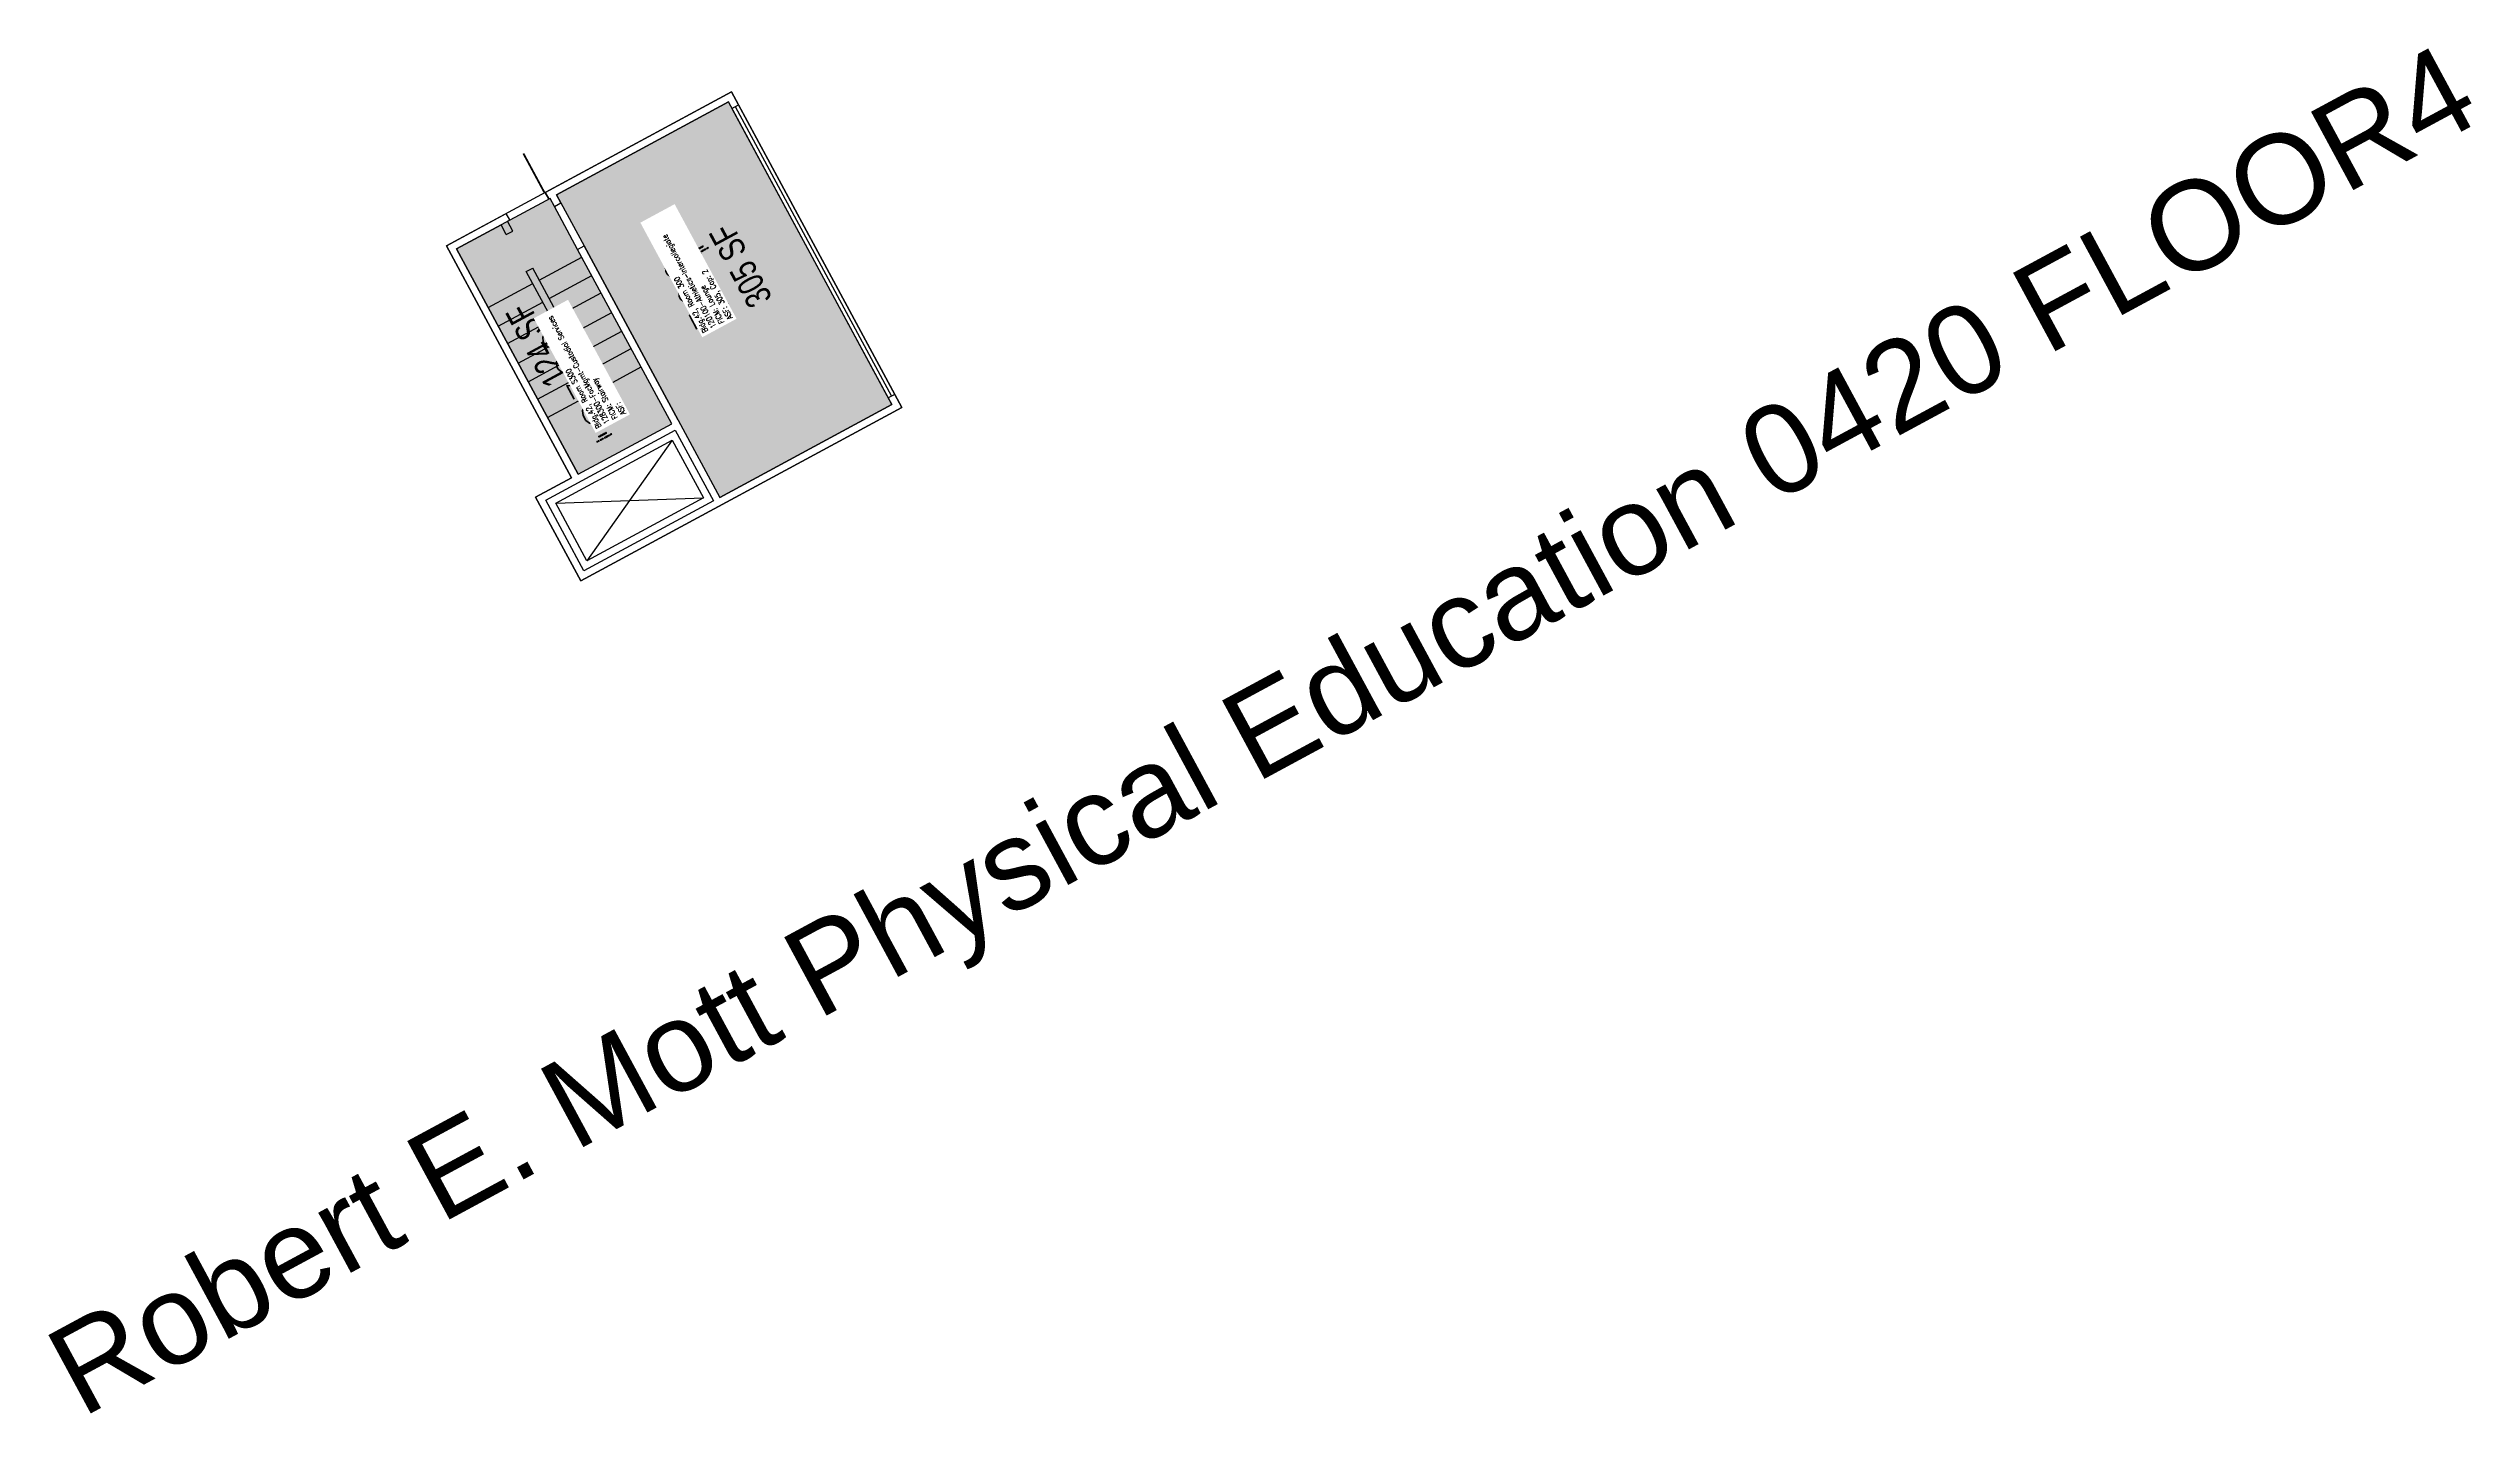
# Model space of a CAD drawing. Header units: inches. Extents: x 69220211 to 69222170, y 27665669 to 27666772.
import ezdxf
from ezdxf.enums import TextEntityAlignment as Align

# ---------------------------------------------------------------- set-up
doc = ezdxf.new("R2010")
doc.units = ezdxf.units.IN
doc.header["$LTSCALE"] = 240
doc.header["$MEASUREMENT"] = 0
for name, color, linetype in [('A-DOOR', 2, 'CONTINUOUS'), ('A-FLOR', 3, 'CONTINUOUS'), ('A-GLAZ', 1, 'CONTINUOUS'), ('A-GLAZ-SILL', 2, 'CONTINUOUS'), ('A-IDEN-CNUM', 7, 'CONTINUOUS'), ('A-IDEN-FNUM', 1, 'CONTINUOUS'), ('A-IDEN-RNUM', 7, 'CONTINUOUS'), ('A-IDEN-SNUM', 4, 'CONTINUOUS'), ('A-IDEN-VNUM', 4, 'CONTINUOUS'), ('A-TTLB', 4, 'CONTINUOUS'), ('A-WALL', 5, 'CONTINUOUS'), ('AREA-ASSIGN', 7, 'CONTINUOUS'), ('AREA-GROSS', 1, 'CONTINUOUS'), ('AREA-TEXT', 3, 'CONTINUOUS'), ('Rooms-Category-Color', 7, 'CONTINUOUS'), ('Rooms-College-Color', 7, 'CONTINUOUS'), ('Rooms-Department-Color', 7, 'CONTINUOUS'), ('Rooms-Division-Color', 7, 'CONTINUOUS'), ('Rooms-Information', 7, 'CONTINUOUS')]:
    doc.layers.add(name, color=color, linetype=linetype)
doc.styles.add('AREA', font='arial.ttf', dxfattribs={"width": 0.75, "height": 24})
doc.styles.add('ROOMFNUMBER', font='SIMPLEX.shx', dxfattribs={"height": 0.83})
doc.styles.add('ROOMSNUMBER', font='txt.shx', dxfattribs={"height": 0.03})
doc.styles.add('ROOMVNUMBER', font='simplex.shx', dxfattribs={"width": 0.85})
doc.styles.add('TITLE', font='arial.ttf', dxfattribs={"height": 72})

msp = doc.modelspace()

# ---------------------------------------------------------------- hatches: boundary and pattern name
at = {"layer": 'Rooms-Category-Color', "true_color": 0xffe090}
msp.add_hatch(color=41, dxfattribs=at).paths.add_polyline_path([(69220760.4, 27666729.4), (69220621.4, 27666654.3), (69220624.9, 27666647.8), (69220643.8, 27666612.9), (69220719.8, 27666472.2), (69220753.6, 27666409.7), (69220892.6, 27666484.8)])
at = {"layer": 'Rooms-Category-Color', "true_color": 0xadadad}
msp.add_hatch(color=253, dxfattribs=at).paths.add_polyline_path([(69220638.5, 27666610.1), (69220619.7, 27666644.9), (69220616.2, 27666651.4), (69220540.5, 27666610.6), (69220638.9, 27666428.4), (69220714.6, 27666469.3)])
at = {"layer": 'Rooms-College-Color', "true_color": 0xffff64}
msp.add_hatch(color=51, dxfattribs=at).paths.add_polyline_path([(69220760.4, 27666729.4), (69220621.4, 27666654.3), (69220624.9, 27666647.8), (69220643.8, 27666612.9), (69220719.8, 27666472.2), (69220753.6, 27666409.7), (69220892.6, 27666484.8)])
at = {"layer": 'Rooms-College-Color', "true_color": 0xadadad}
msp.add_hatch(color=253, dxfattribs=at).paths.add_polyline_path([(69220638.5, 27666610.1), (69220619.7, 27666644.9), (69220616.2, 27666651.4), (69220540.5, 27666610.6), (69220638.9, 27666428.4), (69220714.6, 27666469.3)])
at = {"layer": 'Rooms-Department-Color', "true_color": 0x604aed}
msp.add_hatch(color=173, dxfattribs=at).paths.add_polyline_path([(69220760.4, 27666729.4), (69220621.4, 27666654.3), (69220624.9, 27666647.8), (69220643.8, 27666612.9), (69220719.8, 27666472.2), (69220753.6, 27666409.7), (69220892.6, 27666484.8)])
at = {"layer": 'Rooms-Department-Color', "true_color": 0xacacac}
msp.add_hatch(color=253, dxfattribs=at).paths.add_polyline_path([(69220638.5, 27666610.1), (69220619.7, 27666644.9), (69220616.2, 27666651.4), (69220540.5, 27666610.6), (69220638.9, 27666428.4), (69220714.6, 27666469.3)])
at = {"layer": 'Rooms-Division-Color', "true_color": 0x604aed}
msp.add_hatch(color=173, dxfattribs=at).paths.add_polyline_path([(69220760.4, 27666729.4), (69220621.4, 27666654.3), (69220624.9, 27666647.8), (69220643.8, 27666612.9), (69220719.8, 27666472.2), (69220753.6, 27666409.7), (69220892.6, 27666484.8)])
at = {"layer": 'Rooms-Division-Color', "true_color": 0xadadad}
msp.add_hatch(color=253, dxfattribs=at).paths.add_polyline_path([(69220638.5, 27666610.1), (69220619.7, 27666644.9), (69220616.2, 27666651.4), (69220540.5, 27666610.6), (69220638.9, 27666428.4), (69220714.6, 27666469.3)])

# ---------------------------------------------------------------- linework, layer by layer
at = {"layer": 'A-DOOR'}
msp.add_lwpolyline([(69220611.8, 27666655.9, 1.5, 1.5, 0), (69220594.7, 27666687.6, 0, 0, 0), (69220595.3, 27666687.9, 0, 0, 0.414214), (69220580.8, 27666639.1, 0, 0, 0.414214)], format="xyseb", dxfattribs=at)
at = {"layer": 'A-FLOR'}
for p, q in [((69220607.5, 27666585.4), (69220641.8, 27666603.9)), ((69220566.2, 27666563.1), (69220602.2, 27666582.5)), ((69220615.6, 27666570.4), (69220649.9, 27666589)), ((69220623.2, 27666556.4), (69220657.5, 27666574.9)), ((69220574.3, 27666548.1), (69220610.3, 27666567.6)), ((69220581.9, 27666534), (69220617.9, 27666553.5)), ((69220631.8, 27666540.5), (69220666.1, 27666559.1)), ((69220590.4, 27666518.2), (69220626.5, 27666537.7)), ((69220639.8, 27666525.6), (69220674.2, 27666544.1)), ((69220598.5, 27666503.2), (69220634.6, 27666522.7)), ((69220647.5, 27666511.5), (69220681.8, 27666530)), ((69220655.5, 27666496.5), (69220689.8, 27666515.1)), ((69220606.1, 27666489.2), (69220642.2, 27666508.6)), ((69220614.2, 27666474.2), (69220650.3, 27666493.7)), ((69220620.9, 27666405.1), (69220715, 27666455.9)), ((69220715, 27666455.9), (69220646.1, 27666358.4)), ((69220715, 27666455.9), (69220740.2, 27666409.3)), ((69220620.9, 27666405.1), (69220740.2, 27666409.3)), ((69220646.1, 27666358.4), (69220620.9, 27666405.1)), ((69220740.2, 27666409.3), (69220646.1, 27666358.4))]:
    msp.add_line(p, q, dxfattribs=at)
at = {"layer": 'A-GLAZ'}
msp.add_line((69220765.9, 27666725.6), (69220892.4, 27666491.5), dxfattribs=at)
at = {"layer": 'A-GLAZ-SILL'}
for p, q in [((69220763.3, 27666724.1), (69220889.7, 27666490.1)), ((69220768.6, 27666727), (69220895, 27666493))]:
    msp.add_line(p, q, dxfattribs=at)
at = {"layer": 'A-WALL'}
for p, q in [((69220612.4, 27666656.2), (69220762.9, 27666737.5)), ((69220621.4, 27666654.3), (69220760.4, 27666729.4)), ((69220760.4, 27666729.4), (69220763.3, 27666724.1)), ((69220762.9, 27666737.5), (69220768.6, 27666727)), ((69220763.3, 27666724.1), (69220768.6, 27666727)), ((69220612.4, 27666656.2), (69220615.3, 27666651)), ((69220615.3, 27666651), (69220612.4, 27666656.2)), ((69220615.3, 27666651), (69220616.2, 27666651.4)), ((69220619.7, 27666644.9), (69220616.2, 27666651.4)), ((69220624.9, 27666647.8), (69220621.4, 27666654.3)), ((69220532.4, 27666613), (69220580.8, 27666639.1)), ((69220540.5, 27666610.6), (69220576.6, 27666630.1)), ((69220580.8, 27666622.1), (69220576.6, 27666630.1)), ((69220583.6, 27666633.9), (69220580.8, 27666639.1)), ((69220581.8, 27666632.9), (69220583.6, 27666633.9)), ((69220586.1, 27666625), (69220581.8, 27666632.9)), ((69220619.7, 27666644.9), (69220624.9, 27666647.8)), ((69220633.6, 27666425.6), (69220532.4, 27666613)), ((69220638.9, 27666428.4), (69220540.5, 27666610.6)), ((69220580.8, 27666622.1), (69220586.1, 27666625)), ((69220638.5, 27666610.1), (69220643.8, 27666612.9)), ((69220719.8, 27666472.2), (69220643.8, 27666612.9)), ((69220597, 27666592.2), (69220602.3, 27666595.1)), ((69220654.1, 27666486.6), (69220597, 27666592.2)), ((69220659.3, 27666489.5), (69220602.3, 27666595.1)), ((69220714.6, 27666469.3), (69220638.5, 27666610.1)), ((69220895, 27666493), (69220889.7, 27666490.1)), ((69220895, 27666493), (69220900.7, 27666482.4)), ((69220900.7, 27666482.4), (69220641.2, 27666342.2)), ((69220654.1, 27666486.6), (69220659.3, 27666489.5)), ((69220892.6, 27666484.8), (69220753.6, 27666409.7)), ((69220889.7, 27666490.1), (69220892.6, 27666484.8)), ((69220612.7, 27666407.5), (69220717.4, 27666464.1)), ((69220638.9, 27666428.4), (69220714.6, 27666469.3)), ((69220717.4, 27666464.1), (69220748.3, 27666406.9)), ((69220719.8, 27666472.2), (69220753.6, 27666409.7)), ((69220604.6, 27666409.9), (69220633.6, 27666425.6)), ((69220641.2, 27666342.2), (69220604.6, 27666409.9)), ((69220643.6, 27666350.3), (69220612.7, 27666407.5)), ((69220748.3, 27666406.9), (69220643.6, 27666350.3))]:
    msp.add_line(p, q, dxfattribs=at)
at = {"layer": 'AREA-ASSIGN'}
for points in [[(69220760.4, 27666729.4), (69220621.4, 27666654.3), (69220624.9, 27666647.8), (69220643.8, 27666612.9), (69220719.8, 27666472.2), (69220753.6, 27666409.7), (69220892.6, 27666484.8)], [(69220638.5, 27666610.1), (69220619.7, 27666644.9), (69220616.2, 27666651.4), (69220540.5, 27666610.6), (69220638.9, 27666428.4), (69220714.6, 27666469.3)]]:
    msp.add_lwpolyline(points, close=True, dxfattribs=at)
at = {"layer": 'AREA-GROSS'}
msp.add_lwpolyline([(69220762.9, 27666737.5), (69220532.4, 27666613), (69220633.6, 27666425.6), (69220604.6, 27666409.9), (69220641.2, 27666342.2), (69220900.7, 27666482.4)], close=True, dxfattribs=at)

# ---------------------------------------------------------------- texts
at = {"layer": 'A-IDEN-CNUM', "style": 'ROOMSNUMBER', "width": 0.85}
for s, p in [('CAD #042-0_0300-00', (69220738.3, 27666608.3)), ('CAD #042-0_S300-00', (69220660.1, 27666457.7))]:
    msp.add_text(s, height=0.96, rotation=28.3856, dxfattribs=at).set_placement(p, align=Align.MIDDLE)
at = {"layer": 'A-IDEN-FNUM', "style": 'ROOMFNUMBER', "width": 0.85}
msp.add_text('300', height=9.96, rotation=28.3856, dxfattribs=at).set_placement((69220735.3, 27666571.5), align=Align.MIDDLE)
at = {"layer": 'A-IDEN-RNUM', "style": 'ROOMSNUMBER', "width": 0.85}
for s, p in [('0300-00', (69220736.9, 27666611)), ('S300-00', (69220658.7, 27666460.3))]:
    msp.add_text(s, height=0.96, rotation=28.3856, dxfattribs=at).set_placement(p, align=Align.MIDDLE)
at = {"layer": 'A-IDEN-SNUM', "style": 'ROOMSNUMBER', "width": 0.85}
for s, p in [('0420030000', (69220736.9, 27666611)), ('0420S30000', (69220658.7, 27666460.3))]:
    msp.add_text(s, height=0.96, rotation=28.3856, dxfattribs=at).set_placement(p, align=Align.MIDDLE)
at = {"layer": 'A-IDEN-VNUM', "style": 'ROOMVNUMBER', "width": 0.85}
for s, p in [('300', (69220735.1, 27666578.5)), ('S300', (69220641.5, 27666511.7))]:
    msp.add_text(s, height=31.5, rotation=118.3856, dxfattribs=at).set_placement(p, align=Align.MIDDLE)
at = {"layer": 'A-TTLB', "style": 'TITLE'}
msp.add_text('Robert E. Mott Physical Education 0420 FLOOR4', height=72, rotation=28.3856, dxfattribs=at).set_placement((69220237.6, 27665665.5))
at = {"layer": 'AREA-TEXT', "style": 'AREA', "width": 0.75}
for s, p in [('305 SF', (69220770.3, 27666597)), ('124 SF', (69220605.8, 27666532.7))]:
    msp.add_text(s, height=21, rotation=118.3856, dxfattribs=at).set_placement(p, align=Align.MIDDLE_CENTER)

# ---------------------------------------------------------------- next in the draw order: texts
at = {"layer": 'Rooms-Information', "insert": (69220677.8, 27666477.7), "char_height": 4.5, "width": 100.8, "attachment_point": 7, "rotation": 118.3856, "style": 'ROOMVNUMBER', "bg_fill": 3, "box_fill_scale": 1.5, "bg_fill_color": 256, "bg_fill_true_color": 13158600, "bg_fill_transparency": 0}
msp.add_mtext('Bldg.42, Room S300^M^J128300-FacMgmt-Custodial Services^M^JFICM: Stairway^M^JASF: ', dxfattribs=at)

# ---------------------------------------------------------------- next in the draw order: texts
at = {"layer": 'Rooms-Information', "insert": (69220765.3, 27666555.7), "char_height": 4.5, "width": 100.8, "attachment_point": 7, "rotation": 118.3856, "style": 'ROOMVNUMBER', "bg_fill": 3, "box_fill_scale": 1.5, "bg_fill_color": 256, "bg_fill_true_color": 13158600, "bg_fill_transparency": 0}
msp.add_mtext('Bldg.42, Room 300^M^J120100-Athletics-Intercollegiate^M^JFICM: Lounge^M^JASF: 305, Cap: 2', dxfattribs=at)

doc.saveas('drawing.dxf')
